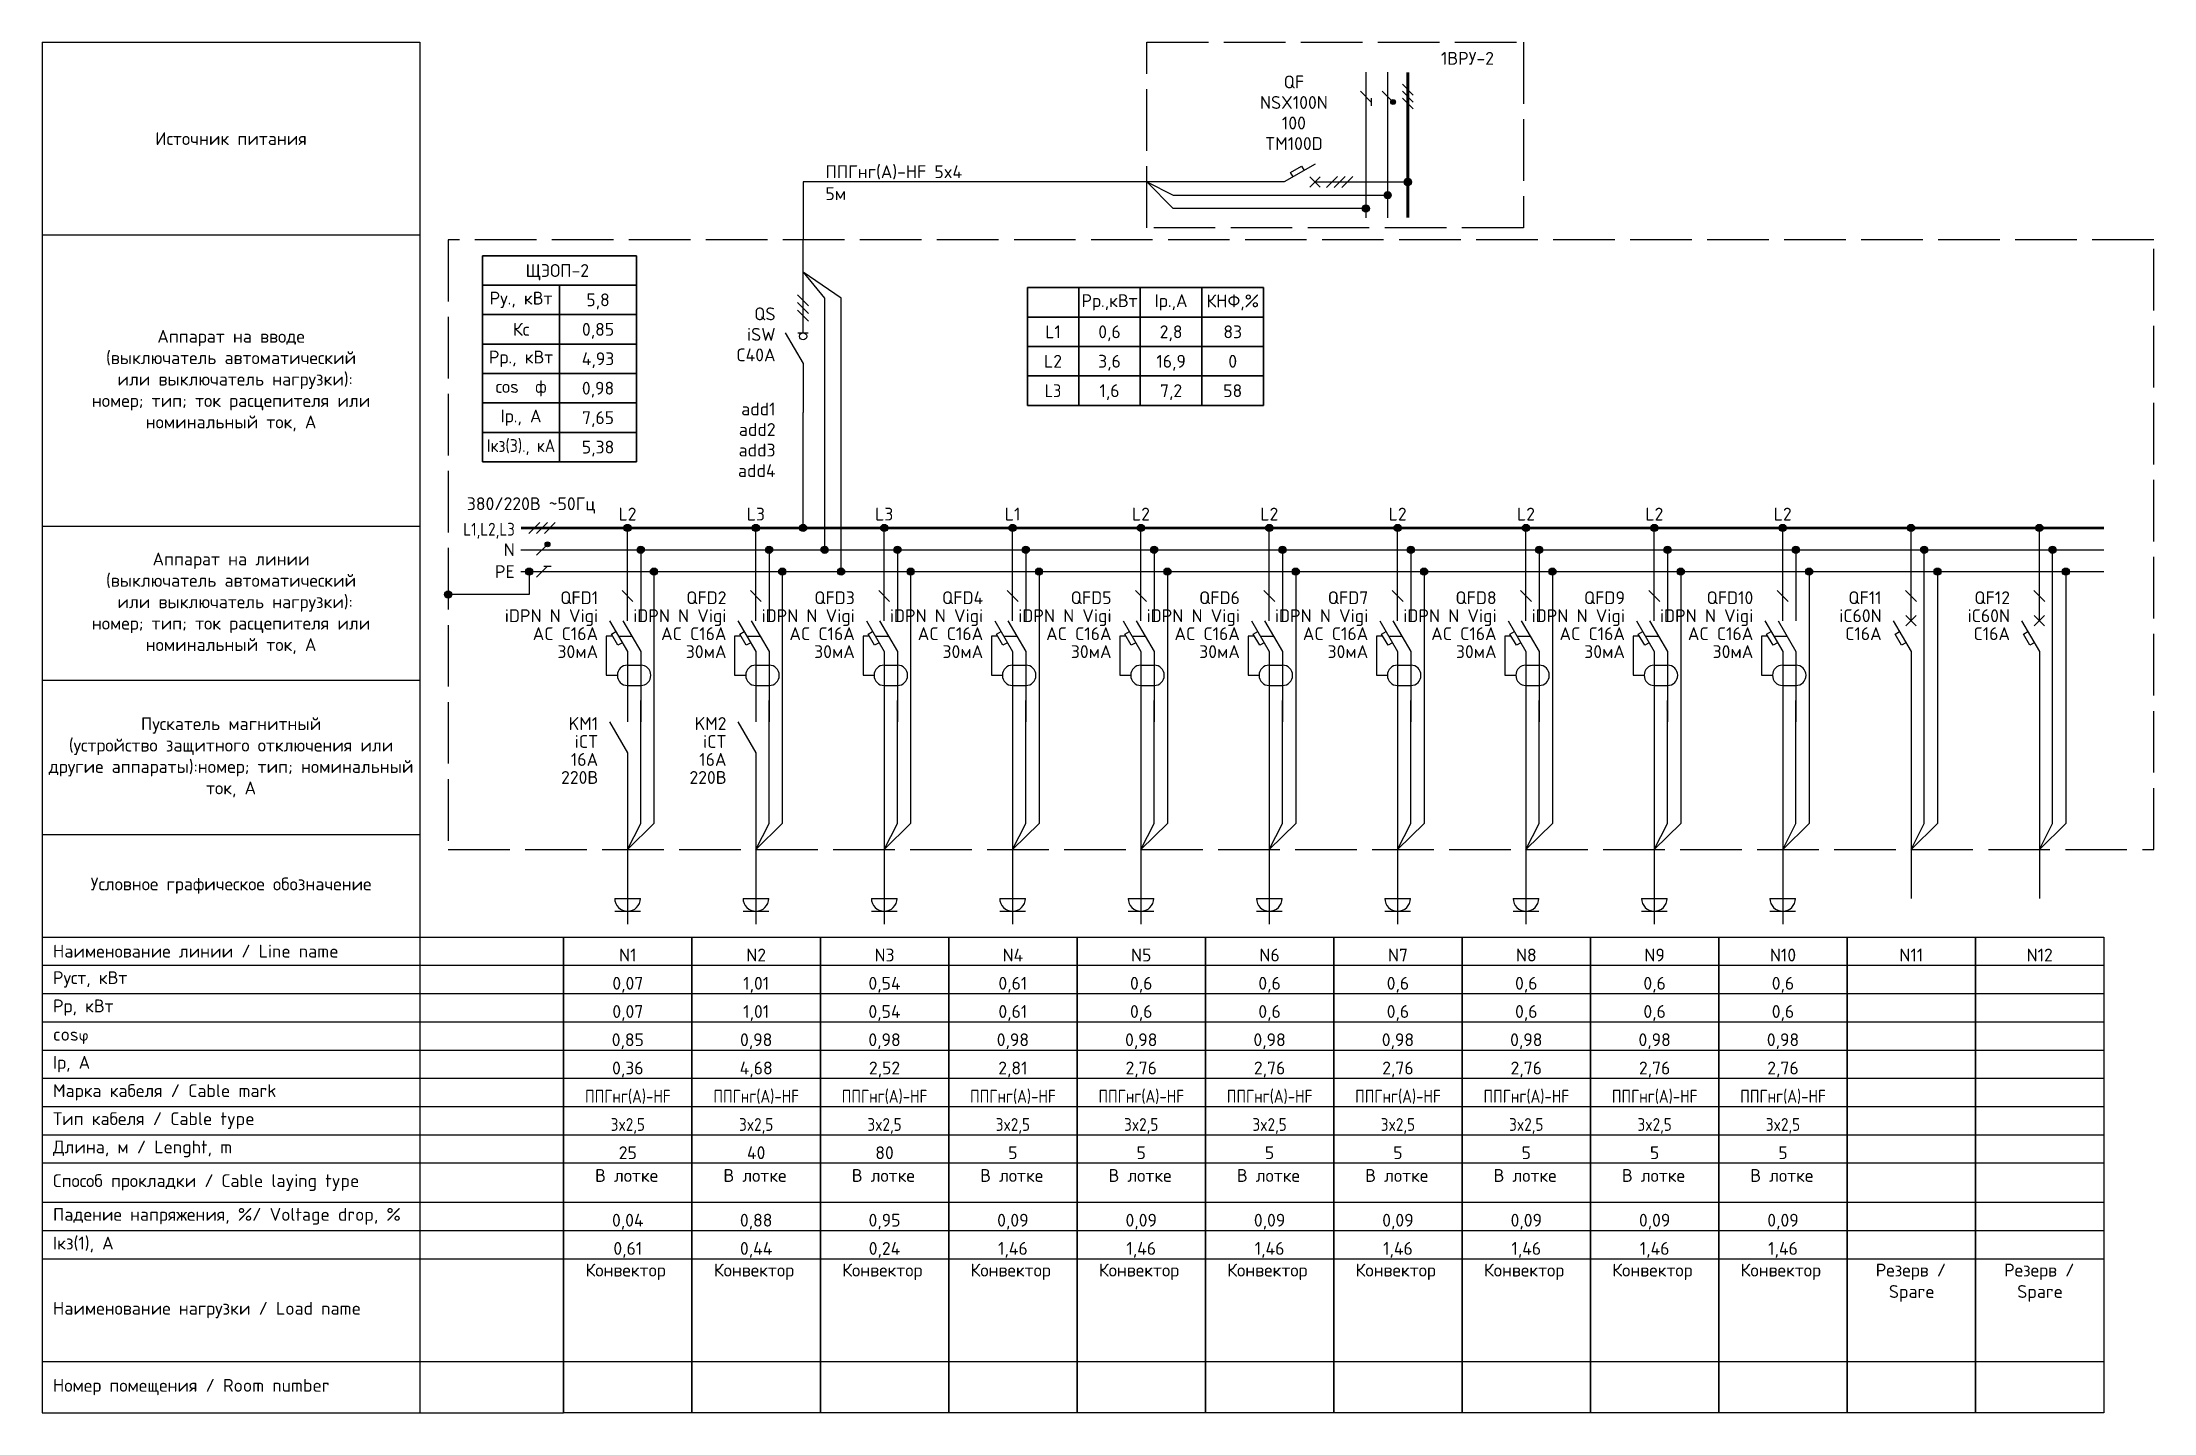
# Model space of a CAD drawing. Header units: millimetres. Extents: x -102 to 310, y -93 to 174.
import ezdxf
from ezdxf.enums import TextEntityAlignment as Align

# ---------------------------------------------------------------- set-up
doc = ezdxf.new("R2010")
doc.units = ezdxf.units.MM
doc.linetypes.add('ACAD_ISO02W100', pattern=[15, 12, -3])
for name, color, linetype in [('EM 0.35mm', 5, 'Continuous'), ('EM Text Ru', 8, 'Continuous'), ('EM_Сплошная толстая основная 0.5', 7, 'Continuous'), ('EM_Сплошная тонкая 0.3', 3, 'Continuous'), ('EM_Схема L', 7, 'Continuous'), ('EM_Штриховая 0.2', 1, 'Continuous')]:
    doc.layers.add(name, color=color, linetype=linetype)
doc.layers.add('st_Схема', color=7, linetype='Continuous', lineweight=30)
doc.styles.add('ISOCPEUR', font='isocpeur.ttf')
doc.styles.get("Standard").update_dxf_attribs({"font": 'arial.ttf'})

msp = doc.modelspace()

# ---------------------------------------------------------------- texts
at = {"layer": 'EM Text Ru', "style": 'ISOCPEUR', "width": 0.85}
msp.add_text('L1,L2,L3', height=2.5, dxfattribs=at).set_placement((-9.5, 80.67), align=Align.TOP_RIGHT)
at = {"layer": 'EM Text Ru', "insert": (-18.86, 85.64), "char_height": 2.5, "width": 27.0389, "attachment_point": 1, "style": 'ISOCPEUR'}
msp.add_mtext('380/220В ~50Гц ', dxfattribs=at)
at = {"layer": 'EM Text Ru', "char_height": 2.5, "attachment_point": 6, "style": 'ISOCPEUR'}
for s, width, insert in [('N', 2.5, (-9.51, 75.42)), ('РЕ', 3.0527, (-9.51, 71.17))]:
    msp.add_mtext_dynamic_manual_height_columns(s, width=width, gutter_width=1, heights=[0], dxfattribs=dict(at, insert=insert))

# ---------------------------------------------------------------- blocks, each defined once
blk = doc.blocks.new('*T3')
at = {"layer": 'EM Text Ru', "color": 1, "linetype": 'ByBlock', "lineweight": -2, "transparency": 16777216}
for p, q in [((0, 0), (101.56, 0)), ((0, 0), (0, -92.64)), ((73.56, 0), (73.56, -92.64)), ((101.56, 0), (101.56, -92.64)), ((0, -5.5), (101.56, -5.5)), ((0, -11), (101.56, -11)), ((0, -16.5), (101.56, -16.5)), ((0, -22), (101.56, -22)), ((0, -27.5), (101.56, -27.5)), ((0, -33), (101.56, -33)), ((0, -38.5), (101.56, -38.5)), ((0, -44), (101.56, -44)), ((0, -51.64), (101.56, -51.64)), ((0, -57.14), (101.56, -57.14)), ((0, -62.64), (101.56, -62.64)), ((0, -82.64), (101.56, -82.64)), ((0, -92.64), (101.56, -92.64))]:
    blk.add_line(p, q, dxfattribs=at)
at = {"layer": 'EM Text Ru', "transparency": 16777216, "char_height": 2.5, "width": 72.56, "attachment_point": 4, "style": 'ISOCPEUR'}
for s, insert in [(' Наименование линии / Line name', (0.5, -2.75)), (' Pуст, кВт', (0.5, -8.25)), (' Рр, кВт', (0.5, -13.75)), (' cos{\\H0.83333x;φ}', (0.5, -19.25)), (' Iр, А', (0.5, -24.75)), (' Марка кабеля / Cable mark', (0.5, -30.25)), (' Тип кабеля / Cable type', (0.5, -35.75)), (' Длина, м / Lenght, m', (0.5, -41.25)), (' Способ прокладки / Сable laying type', (0.5, -47.82)), (' Падение напряжения, %/ Voltage drop, %', (0.5, -54.39)), (' Iкз(1), А', (0.5, -59.89)), (' Наименование нагрузки / Load name', (0.5, -72.64)), (' Номер помещения / Room number', (0.5, -87.64))]:
    blk.add_mtext(s, dxfattribs=dict(at, insert=insert))
blk = doc.blocks.new('*T4')
at = {"layer": 'EM Text Ru', "color": 1, "linetype": 'ByBlock', "lineweight": -2, "transparency": 16777216}
for p, q in [((0, 0), (73.56, 0)), ((0, 0), (0, -174.26)), ((73.56, 0), (73.56, -174.26)), ((0, -37.53), (73.56, -37.53)), ((0, -94.26), (73.56, -94.26)), ((0, -124.26), (73.56, -124.26)), ((0, -154.26), (73.56, -154.26)), ((0, -174.26), (73.56, -174.26))]:
    blk.add_line(p, q, dxfattribs=at)
at = {"layer": 'EM Text Ru', "transparency": 16777216, "char_height": 2.5, "width": 72.56, "attachment_point": 5, "style": 'ISOCPEUR'}
for s, insert in [('Источник питания', (36.78, -18.76)), ('Аппарат на вводе\\P(выключатель автоматический\\P или выключатель нагрузки):\\Pномер; тип; ток расцепителя или \\Pноминальный ток, А', (36.78, -65.9)), ('Аппарат на линии \\P(выключатель автоматический\\P или выключатель нагрузки):\\Pномер; тип; ток расцепителя или \\Pноминальный ток, А', (36.78, -109.26)), ('Пускатель магнитный\\P(устройство защитного отключения или другие аппараты):номер; тип; номинальный ток, А', (36.78, -139.26)), ('Условное графическое обозначение', (36.78, -164.26))]:
    blk.add_mtext(s, dxfattribs=dict(at, insert=insert))
blk = doc.blocks.new('Точка присоединения')
h = blk.add_hatch(color=256)
h.dxf.hatch_style = 1
edge = h.paths.add_edge_path()
edge.add_arc((0, 0), 0.7, 0, 360)
blk.add_circle((0, 0), 0.7)
blk = doc.blocks.new('TOTAL')
at = {"layer": 'st_Схема', "color": 0}
for p, q in [((-15.8, 132.69), (14.2, 132.69)), ((-15.8, 132.69), (-15.8, 92.55)), ((14.2, 132.69), (14.2, 92.55)), ((-15.8, 126.95), (14.2, 126.95)), ((-0.8, 126.95), (-0.8, 92.55)), ((-15.8, 121.22), (14.2, 121.22)), ((-15.8, 115.49), (14.2, 115.49)), ((-15.8, 109.75), (14.2, 109.75)), ((-15.8, 104.02), (14.2, 104.02)), ((-15.8, 98.29), (14.2, 98.29)), ((-15.8, 92.55), (14.2, 92.55))]:
    blk.add_line(p, q, dxfattribs=at)
at = {"style": 'ISOCPEUR'}
blk.add_attdef('PANEL_NAME', text='', height=2.5, dxfattribs=at).set_placement((-1.23, 129.47), align=Align.MIDDLE)
for tag, p in [('PWR', (6.7, 124.09)), ('DEMAND_FACTOR', (6.7, 118.35)), ('PWR_DEMAND', (6.7, 112.62)), ('PWR_FACTOR', (6.7, 106.89)), ('CURRENT', (6.7, 101.15)), ('SHORT_CURRENT', (6.7, 95.42))]:
    blk.add_attdef(tag, text='', height=2.5, dxfattribs=at).set_placement(p, align=Align.MIDDLE_CENTER)
at = {"layer": 'st_Схема', "color": 0, "char_height": 2.5, "attachment_point": 5}
for s, insert, width in [('{\\fISOCPEUR|b0|i0|c0;Pу., кВт', (-8.3, 124.09), 12.6), ('{\\fISOCPEUR|b0|i0|c0;Кс', (-8.3, 118.35), 12.6), ('{\\fISOCPEUR|b0|i0|c0;Рр., кВт', (-8.3, 112.62), 12.6), ('{\\fISOCPEUR|b0|i0|c0;соs  ф', (-8.3, 106.89), 12.6), ('{\\fISOCPEUR|b0|i0|c0;Iр., А', (-8.3, 101.15), 12.6), ('{\\fISOCPEUR|b0|i0|c0|p34;\\W0.9;I\\fISOCPEUR|b0|i0|c204|p34;кз(3)\\fISOCPEUR|b0|i0|c0|p34;., \\fISOCPEUR|b0|i0|c204|p34;кА}', (-8.3, 95.42), 15.6173)]:
    blk.add_mtext(s, dxfattribs=dict(at, insert=insert, width=width))
blk = doc.blocks.new('KNF')
at = {"layer": 'st_Схема'}
for p, q in [((90.32, 126.47), (136.32, 126.47)), ((90.32, 126.47), (90.32, 103.53)), ((100.32, 126.47), (100.32, 103.53)), ((112.32, 126.47), (112.32, 103.53)), ((124.32, 126.47), (124.32, 103.53)), ((136.32, 126.47), (136.32, 103.53)), ((90.32, 120.73), (136.32, 120.73)), ((90.32, 115), (136.32, 115)), ((90.32, 109.27), (136.32, 109.27)), ((90.32, 103.53), (136.32, 103.53))]:
    blk.add_line(p, q, dxfattribs=at)
at = {"style": 'ISOCPEUR'}
for tag, p in [('L1_PP', (106.32, 117.87)), ('L1_I', (118.32, 117.87)), ('L1_KNF', (130.32, 117.87)), ('L2_PP', (106.32, 112.13)), ('L2_I', (118.32, 112.13)), ('L2_KNF', (130.32, 112.13)), ('L3_PP', (106.32, 106.4)), ('L3_I', (118.32, 106.4)), ('L3_KNF', (130.32, 106.4))]:
    blk.add_attdef(tag, text='', height=2.5, dxfattribs=at).set_placement(p, align=Align.MIDDLE_CENTER)
at = {"layer": 'st_Схема', "char_height": 2.5, "attachment_point": 5}
for s, insert, width in [('{\\fISOCPEUR|b0|i0|c204|p34;Рр\\fISOCPEUR|b0|i0|c0|p34;.,\\fISOCPEUR|b0|i0|c204|p34;кВт}', (106.32, 123.6), 12), ('{\\fISOCPEUR|b0|i0|c0|p34;I\\fISOCPEUR|b0|i0|c204|p34;р\\fISOCPEUR|b0|i0|c0|p34;.,\\fISOCPEUR|b0|i0|c204|p34;А}', (118.32, 123.6), 12), ('{\\fISOCPEUR|b0|i0|c204|p34;КНФ,%}', (130.32, 123.6), 12), ('{\\fISOCPEUR|b0|i0|c0|p34;L1}', (95.32, 117.87), 10), ('{\\fISOCPEUR|b0|i0|c0|p34;L2}', (95.32, 112.13), 10), ('{\\fISOCPEUR|b0|i0|c0|p34;\\W0.9;L3}', (95.32, 106.4), 10)]:
    blk.add_mtext(s, dxfattribs=dict(at, insert=insert, width=width))
blk = doc.blocks.new('*U7')
at = {"layer": 'EM_Сплошная тонкая 0.3'}
for points in [[(0, 4.58), (2.57, 9.69), (2.57, 51.47)], [(5.15, 47.22), (5.15, 9.69), (0, 4.58)]]:
    blk.add_lwpolyline(points, dxfattribs=at)
for p in [(2.57, 51.47), (5.15, 47.22)]:
    blk.add_blockref('Точка присоединения', p)
blk = doc.blocks.new('*U29')
h = blk.add_hatch(color=256)
edge = h.paths.add_edge_path()
edge.add_arc((164.42, 147.05), 0.728, 0, 360)
h = blk.add_hatch()
h.set_pattern_fill('ANGLE', color=256, scale=1.2, style=0)
h.set_pattern_definition([(0, (164.417, 147.048), (0, 8.382), [6.096, -2.286]), (90, (164.417, 147.048), (-8.382, 5e-16), [6.096, -2.286])])
edge = h.paths.add_edge_path()
edge.add_arc((164.42, 147.05), 0.366, 0, 180)
edge.add_arc((164.42, 147.05), 0.366, 180, 360)
h = blk.add_hatch(color=256)
h.dxf.hatch_style = 1
edge = h.paths.add_edge_path()
edge.add_arc((46.64, 79.67), 0.7, 0, 360)
h = blk.add_hatch(color=256)
h.dxf.hatch_style = 1
edge = h.paths.add_edge_path()
edge.add_arc((50.83, 75.42), 0.7, 0, 360)
h = blk.add_hatch(color=256)
h.dxf.hatch_style = 1
edge = h.paths.add_edge_path()
edge.add_arc((54.04, 71.17), 0.7, 0, 360)
at = {"layer": 'EM 0.35mm'}
h = blk.add_hatch(color=256, dxfattribs=at)
h.dxf.hatch_style = 1
edge = h.paths.add_edge_path()
edge.add_arc((161.56, 162.62), 0.467, 0, 360)
for p, q in [((146.35, 150.53), (140.34, 147.05)), ((141.57, 148.91), (143.74, 150.16)), ((142.07, 148.05), (141.57, 148.91)), ((143.74, 150.16), (144.24, 149.3)), ((145.34, 146.05), (147.34, 148.05)), ((145.34, 148.05), (147.34, 146.05)), ((146.34, 147.05), (164.42, 147.05)), ((46.64, 117.69), (46.64, 135.77)), ((43.16, 117.7), (46.64, 111.69)), ((45.64, 117.69), (47.64, 117.69)), ((46.64, 111.69), (46.64, 102.14)), ((46.64, 79.67), (46.64, 102.14))]:
    blk.add_line(p, q)
for points in [[(150.71, 148.11), (148.59, 145.99)], [(152.21, 148.11), (150.09, 145.99)], [(153.71, 148.11), (151.59, 145.99)], [(140.34, 147.05), (46.64, 147.05), (46.64, 135.77)], [(45.58, 125.06), (47.7, 122.94)], [(45.58, 123.56), (47.7, 121.44)], [(45.58, 122.06), (47.7, 119.94)]]:
    blk.add_lwpolyline(points)
for centre, radius in [((164.42, 147.05), 0.728), ((46.64, 116.99), 0.7), ((46.64, 79.67), 0.7), ((50.83, 75.42), 0.7), ((54.04, 71.17), 0.7)]:
    blk.add_circle(centre, radius)
for points in [[(157.31, 162.62), (155.19, 164.74)], [(161.56, 162.62), (159.44, 164.74)], [(165.48, 163.96), (163.36, 166.09)], [(165.48, 162.62), (163.36, 164.74)], [(157.31, 163.34), (157.31, 161.9)], [(165.48, 161.27), (163.36, 163.39)]]:
    blk.add_lwpolyline(points, dxfattribs=at)
blk.add_circle((161.56, 162.62), 0.467, dxfattribs=at)
at = {"layer": 'EM_Сплошная толстая основная 0.5', "const_width": 0.6}
blk.add_lwpolyline([(164.42, 168.43), (164.42, 140.07)], dxfattribs=at)
at = {"layer": 'EM_Сплошная тонкая 0.3'}
for p, q in [((54.04, 124.39), (46.64, 129.49)), ((46.64, 129.49), (50.83, 124.39)), ((50.83, 124.39), (50.83, 75.42)), ((54.04, 71.17), (54.04, 124.39))]:
    blk.add_line(p, q, dxfattribs=at)
for points in [[(156.25, 168.43), (156.25, 140.07)], [(160.5, 168.43), (160.5, 140.07)]]:
    blk.add_lwpolyline(points, dxfattribs=at)
at = {"layer": 'EM_Штриховая 0.2', "linetype": 'ACAD_ISO02W100'}
blk.add_lwpolyline([(113.61, 174.26), (186.93, 174.26), (186.93, 138.12), (113.61, 138.12)], close=True, dxfattribs=at)
at = {"rotation": 270}
blk.add_blockref('*U7', (109.03, 147.05), dxfattribs=at)
at = {"style": 'ISOCPEUR'}
blk.add_attdef('MDB_NAME', text='', height=2.5, dxfattribs=at).set_placement((176.04, 169.13), align=Align.BOTTOM_CENTER)
for tag, p in [('MDB-CB_1', (142.24, 166.53)), ('MDB-CB_2', (142.24, 162.53)), ('MDB-CB_3', (142.24, 158.53)), ('MDB-CB_4', (142.24, 154.53))]:
    blk.add_attdef(tag, text='', height=2.5, dxfattribs=at).set_placement(p, align=Align.MIDDLE_CENTER)
blk.add_attdef('CABLE', text='', height=2.5, dxfattribs=at).set_placement((50.99, 147.05), align=Align.BOTTOM_LEFT)
blk.add_attdef('CABLE_LENGHT', text='', height=2.5, dxfattribs=at).set_placement((50.99, 146.02), align=Align.TOP_LEFT)
for tag, p in [('DB-CB_1', (41.28, 121.37)), ('DB-CB_2', (41.28, 117.37)), ('DB-CB_3', (41.28, 113.37)), ('DB-CB_4', (41.28, 109.37)), ('ADD_1', (41.28, 102.84)), ('ADD_2', (41.28, 98.84)), ('ADD_3', (41.28, 94.84)), ('ADD_4', (41.28, 90.84))]:
    blk.add_attdef(tag, text='', height=2.5, dxfattribs=at).set_placement(p, align=Align.MIDDLE_RIGHT)
blk = doc.blocks.new('*U30')
h = blk.add_hatch(color=256)
h.dxf.hatch_style = 1
edge = h.paths.add_edge_path()
edge.add_arc((12.44, 79.67), 0.7, 0, 360)
h = blk.add_hatch(color=256)
h.dxf.hatch_style = 1
edge = h.paths.add_edge_path()
edge.add_arc((15.01, 75.42), 0.7, 0, 360)
h = blk.add_hatch(color=256)
h.dxf.hatch_style = 1
edge = h.paths.add_edge_path()
edge.add_arc((17.59, 71.17), 0.7, 0, 360)
for p, q in [((12.44, 61.59), (12.44, 79.67)), ((8.96, 61.6), (12.44, 55.59)), ((9.32, 58.99), (10.19, 59.49)), ((10.57, 56.82), (9.32, 58.99)), ((11.44, 57.32), (10.57, 56.82)), ((12.44, 55.59), (12.44, 41.91)), ((8.96, 41.91), (12.44, 35.9)), ((12.44, 35.9), (12.44, 26.35)), ((12.44, 26.35), (12.44, 7.53))]:
    blk.add_line(p, q)
at = {"ltscale": 100}
for points in [[(0, 75.42), (25, 75.42)], [(0, 71.17), (25, 71.17)]]:
    blk.add_lwpolyline(points, dxfattribs=at)
blk.add_lwpolyline([(11.38, 67.46), (13.5, 65.34)])
for centre in [(12.44, 79.67), (15.01, 75.42), (17.59, 71.17)]:
    blk.add_circle(centre, 0.7)
at = {"layer": 'EM_Сплошная тонкая 0.3'}
for p, q in [((15.01, 75.42), (15.01, 61.6)), ((11.53, 61.6), (15.01, 55.59)), ((15.01, 55.59), (15.01, 41.91))]:
    blk.add_line(p, q, dxfattribs=at)
for points in [[(17.59, 71.17), (17.59, 22.13), (12.44, 17.02)], [(12.44, 52.95), (15.01, 52.95)], [(12.44, 49), (15.01, 49)], [(12.44, 17.02), (15.01, 22.13), (15.01, 46.04)]]:
    blk.add_lwpolyline(points, dxfattribs=at)
at = {"layer": 'EM_Сплошная тонкая 0.3', "ltscale": 0.5}
for points in [[(9.55, 58.59), (8.31, 58.59), (8.31, 50.97), (10.46, 50.97)], [(10.7, 58.59), (13.27, 58.59)]]:
    blk.add_lwpolyline(points, dxfattribs=at)
at = {"layer": 'EM_Сплошная тонкая 0.3'}
for centre, start, end in [((12.44, 50.97), 90, 270), ((15.01, 50.97), 270, 90)]:
    blk.add_arc(centre, 1.98, start, end, dxfattribs=at)
at = {"layer": 'EM_Схема L', "ltscale": 100, "const_width": 0.5}
blk.add_lwpolyline([(0, 79.67), (25, 79.67)], dxfattribs=at)
at = {"style": 'ISOCPEUR'}
blk.add_attdef('PHASE', text='', height=2.5, dxfattribs=at).set_placement((12.44, 80.37), align=Align.BOTTOM_CENTER)
for tag, p in [('AT1_1', (6.72, 66.08)), ('AT1_2', (6.72, 62.58)), ('AT1_3', (6.72, 59.08)), ('AT1_4', (6.72, 55.58)), ('AT1_5', (6.72, 52.08)), ('AT2_1', (6.72, 41.58)), ('AT2_2', (6.72, 38.08)), ('AT2_3', (6.72, 34.58)), ('AT2_4', (6.72, 31.08))]:
    blk.add_attdef(tag, text='', height=2.5, dxfattribs=at).set_placement(p, align=Align.MIDDLE_RIGHT)
blk = doc.blocks.new('*U31')
for points in [[(9.94, 7.53), (14.94, 7.53)], [(9.94, 5.03), (14.94, 5.03)], [(12.44, 7.53), (12.44, 2.53)]]:
    blk.add_lwpolyline(points)
at = {"color": 1}
blk.add_lwpolyline([(0, 0), (25, 0), (25, -92.64), (0, -92.64)], close=True, dxfattribs=at)
for points in [[(0, -5.5), (25, -5.5)], [(0, -11), (25, -11)], [(0, -16.5), (25, -16.5)], [(0, -22), (25, -22)], [(0, -27.5), (25, -27.5)], [(0, -33), (25, -33)], [(0, -38.5), (25, -38.5)], [(0, -44), (25, -44)], [(0, -51.64), (25, -51.64)], [(0, -57.14), (25, -57.14)], [(0, -62.64), (25, -62.64)], [(0, -82.64), (25, -82.64)]]:
    blk.add_lwpolyline(points, dxfattribs=at)
blk.add_arc((12.44, 7.53), 2.5, 180, 0)
at = {"style": 'ISOCPEUR'}
for tag, p in [('LINE_1', (12.5, -5.5)), ('LINE_2', (12.5, -11)), ('LINE_3', (12.5, -16.5)), ('LINE_4', (12.5, -22)), ('LINE_5', (12.5, -27.5)), ('LINE_8', (12.5, -44)), ('LINE_10', (12.5, -57.14)), ('LINE_11', (12.5, -62.64))]:
    blk.add_attdef(tag, text='', height=2.5, dxfattribs=at).set_placement(p, align=Align.BOTTOM_CENTER)
at = {"style": 'ISOCPEUR', "width": 0.85}
for tag, p in [('LINE_6', (12.5, -33)), ('LINE_7', (12.5, -38.5))]:
    blk.add_attdef(tag, text='', height=2.5, dxfattribs=at).set_placement(p, align=Align.BOTTOM_CENTER)
at = {"style": 'ISOCPEUR'}
for tag, p in [('LINE_9_001', (7.75, -47.68)), ('LINE_12_001', (5.12, -66.11)), ('LINE_13_001', (5.62, -85.89))]:
    blk.add_attdef(tag, p, '', height=2.5, dxfattribs=at)
blk = doc.blocks.new('*U34')
h = blk.add_hatch(color=256)
h.dxf.hatch_style = 1
edge = h.paths.add_edge_path()
edge.add_arc((12.44, 79.67), 0.7, 0, 360)
h = blk.add_hatch(color=256)
h.dxf.hatch_style = 1
edge = h.paths.add_edge_path()
edge.add_arc((15.01, 75.42), 0.7, 0, 360)
h = blk.add_hatch(color=256)
h.dxf.hatch_style = 1
edge = h.paths.add_edge_path()
edge.add_arc((17.59, 71.17), 0.7, 0, 360)
for p, q in [((12.44, 61.59), (12.44, 79.67)), ((8.96, 61.6), (12.44, 55.59)), ((9.32, 58.99), (10.19, 59.49)), ((10.57, 56.82), (9.32, 58.99)), ((11.44, 57.32), (10.57, 56.82)), ((12.44, 55.59), (12.44, 7.53))]:
    blk.add_line(p, q)
at = {"ltscale": 100}
for points in [[(0, 75.42), (25, 75.42)], [(0, 71.17), (25, 71.17)]]:
    blk.add_lwpolyline(points, dxfattribs=at)
blk.add_lwpolyline([(11.38, 67.46), (13.5, 65.34)])
for centre in [(12.44, 79.67), (15.01, 75.42), (17.59, 71.17)]:
    blk.add_circle(centre, 0.7)
at = {"layer": 'EM_Сплошная тонкая 0.3'}
for p, q in [((15.01, 75.42), (15.01, 61.6)), ((11.53, 61.6), (15.01, 55.59)), ((15.01, 55.59), (15.01, 41.91))]:
    blk.add_line(p, q, dxfattribs=at)
for points in [[(17.59, 71.17), (17.59, 22.13), (12.44, 17.02)], [(12.44, 52.95), (15.01, 52.95)], [(12.44, 49), (15.01, 49)], [(12.44, 17.02), (15.01, 22.13), (15.01, 46.04)]]:
    blk.add_lwpolyline(points, dxfattribs=at)
at = {"layer": 'EM_Сплошная тонкая 0.3', "ltscale": 0.5}
for points in [[(9.55, 58.59), (8.31, 58.59), (8.31, 50.97), (10.46, 50.97)], [(10.7, 58.59), (13.27, 58.59)]]:
    blk.add_lwpolyline(points, dxfattribs=at)
at = {"layer": 'EM_Сплошная тонкая 0.3'}
for centre, start, end in [((12.44, 50.97), 90, 270), ((15.01, 50.97), 270, 90)]:
    blk.add_arc(centre, 1.98, start, end, dxfattribs=at)
at = {"layer": 'EM_Схема L', "ltscale": 100, "const_width": 0.5}
blk.add_lwpolyline([(0, 79.67), (25, 79.67)], dxfattribs=at)
at = {"style": 'ISOCPEUR'}
blk.add_attdef('PHASE', text='', height=2.5, dxfattribs=at).set_placement((12.44, 80.37), align=Align.BOTTOM_CENTER)
for tag, p in [('AT1_1', (6.72, 66.08)), ('AT1_2', (6.72, 62.58)), ('AT1_3', (6.72, 59.08)), ('AT1_4', (6.72, 55.58)), ('AT1_5', (6.72, 52.08)), ('AT2_1', (6.72, 41.58)), ('AT2_2', (6.72, 38.08)), ('AT2_3', (6.72, 34.58)), ('AT2_4', (6.72, 31.08))]:
    blk.add_attdef(tag, text='', height=2.5, dxfattribs=at).set_placement(p, align=Align.MIDDLE_RIGHT)
blk = doc.blocks.new('*U50')
h = blk.add_hatch(color=256)
h.dxf.hatch_style = 1
edge = h.paths.add_edge_path()
edge.add_arc((12.44, 79.67), 0.7, 0, 360)
h = blk.add_hatch(color=256)
h.dxf.hatch_style = 1
edge = h.paths.add_edge_path()
edge.add_arc((15.01, 75.42), 0.7, 0, 360)
h = blk.add_hatch(color=256)
h.dxf.hatch_style = 1
edge = h.paths.add_edge_path()
edge.add_arc((17.59, 71.17), 0.7, 0, 360)
for p, q in [((12.44, 61.59), (12.44, 79.67)), ((13.44, 60.59), (11.44, 62.59)), ((11.44, 60.59), (13.44, 62.59)), ((8.96, 61.6), (12.44, 55.59)), ((9.32, 58.99), (10.19, 59.49)), ((10.57, 56.82), (9.32, 58.99)), ((11.44, 57.32), (10.57, 56.82)), ((12.44, 55.59), (12.44, 7.53))]:
    blk.add_line(p, q)
at = {"ltscale": 100}
for points in [[(0, 75.42), (25, 75.42)], [(0, 71.17), (25, 71.17)]]:
    blk.add_lwpolyline(points, dxfattribs=at)
blk.add_lwpolyline([(11.38, 67.46), (13.5, 65.34)])
for centre in [(12.44, 79.67), (15.01, 75.42), (17.59, 71.17)]:
    blk.add_circle(centre, 0.7)
at = {"layer": 'EM_Сплошная тонкая 0.3'}
for points in [[(12.44, 17.02), (15.01, 22.13), (15.01, 75.42)], [(17.59, 71.17), (17.59, 22.13), (12.44, 17.02)]]:
    blk.add_lwpolyline(points, dxfattribs=at)
at = {"layer": 'EM_Схема L', "ltscale": 100, "const_width": 0.5}
blk.add_lwpolyline([(0, 79.67), (25, 79.67)], dxfattribs=at)
at = {"style": 'ISOCPEUR'}
blk.add_attdef('PHASE', text='', height=2.5, dxfattribs=at).set_placement((12.44, 80.37), align=Align.BOTTOM_CENTER)
for tag, p in [('AT1_1', (6.72, 66.08)), ('AT1_2', (6.72, 62.58)), ('AT1_3', (6.72, 59.08)), ('AT1_4', (6.72, 55.58)), ('AT1_5', (6.72, 52.08)), ('AT2_1', (6.72, 41.58)), ('AT2_2', (6.72, 38.08)), ('AT2_3', (6.72, 34.58)), ('AT2_4', (6.72, 31.08))]:
    blk.add_attdef(tag, text='', height=2.5, dxfattribs=at).set_placement(p, align=Align.MIDDLE_RIGHT)
blk = doc.blocks.new('*U51')
at = {"color": 1}
blk.add_lwpolyline([(0, 0), (25, 0), (25, -92.64), (0, -92.64)], close=True, dxfattribs=at)
for points in [[(0, -5.5), (25, -5.5)], [(0, -11), (25, -11)], [(0, -16.5), (25, -16.5)], [(0, -22), (25, -22)], [(0, -27.5), (25, -27.5)], [(0, -33), (25, -33)], [(0, -38.5), (25, -38.5)], [(0, -44), (25, -44)], [(0, -51.64), (25, -51.64)], [(0, -57.14), (25, -57.14)], [(0, -62.64), (25, -62.64)], [(0, -82.64), (25, -82.64)]]:
    blk.add_lwpolyline(points, dxfattribs=at)
at = {"style": 'ISOCPEUR'}
for tag, p in [('LINE_1', (12.5, -5.5)), ('LINE_2', (12.5, -11)), ('LINE_3', (12.5, -16.5)), ('LINE_4', (12.5, -22)), ('LINE_5', (12.5, -27.5)), ('LINE_8', (12.5, -44)), ('LINE_10', (12.5, -57.14)), ('LINE_11', (12.5, -62.64))]:
    blk.add_attdef(tag, text='', height=2.5, dxfattribs=at).set_placement(p, align=Align.BOTTOM_CENTER)
at = {"style": 'ISOCPEUR', "width": 0.85}
for tag, p in [('LINE_6', (12.5, -33)), ('LINE_7', (12.5, -38.5))]:
    blk.add_attdef(tag, text='', height=2.5, dxfattribs=at).set_placement(p, align=Align.BOTTOM_CENTER)
at = {"style": 'ISOCPEUR'}
for tag, p in [('LINE_9_001', (7.75, -47.68)), ('LINE_12_001', (5.12, -66.11)), ('LINE_13_001', (5.62, -85.89))]:
    blk.add_attdef(tag, p, '', height=2.5, dxfattribs=at)

# ---------------------------------------------------------------- hatches: boundary and pattern name
at = {"layer": 'EM 0.35mm'}
h = msp.add_hatch(color=256, dxfattribs=at)
h.dxf.hatch_style = 1
edge = h.paths.add_edge_path()
edge.add_arc((-3.14, 76.48), 0.467, 0, 360)

# ---------------------------------------------------------------- linework, layer by layer
at = {"ltscale": 100}
for points in [[(-8.33, 75.42), (0, 75.42)], [(-8.33, 71.17), (0, 71.17)]]:
    msp.add_lwpolyline(points, dxfattribs=at)
at = {"layer": 'EM 0.35mm'}
for points in [[(-4.64, 80.73), (-6.76, 78.6)], [(-3.14, 80.73), (-5.26, 78.6)], [(-1.64, 80.73), (-3.76, 78.6)], [(-3.14, 76.48), (-5.26, 74.35)], [(-3.14, 72.23), (-5.26, 70.11)], [(-3.86, 72.23), (-2.43, 72.23)]]:
    msp.add_lwpolyline(points, dxfattribs=at)
msp.add_circle((-3.14, 76.48), 0.467, dxfattribs=at)
at = {"layer": 'EM_Сплошная тонкая 0.3'}
msp.add_lwpolyline([(-6.71, 71.17), (-6.71, 66.7), (-22.5, 66.7)], dxfattribs=at)
at = {"layer": 'EM_Схема L', "ltscale": 100, "const_width": 0.5}
msp.add_lwpolyline([(-8.33, 79.67), (0, 79.67)], dxfattribs=at)
at = {"layer": 'EM_Штриховая 0.2', "linetype": 'ACAD_ISO02W100'}
msp.add_lwpolyline([(-22.5, 17.02), (309.72, 17.02), (309.72, 135.77), (-22.5, 135.77)], close=True, dxfattribs=at)

# ---------------------------------------------------------------- block references
for name, p in [('*T4', (-101.56, 174.26)), ('Точка присоединения', (-6.71, 71.17)), ('Точка присоединения', (-22.5, 66.7)), ('*T3', (-101.56, 0))]:
    msp.add_blockref(name, p)
for name, p, values in [('*U29', (0, 0), {'DB-CB_1': 'QS', 'DB-CB_2': 'iSW', 'DB-CB_3': 'C40A', 'MDB-CB_1': 'QF', 'MDB-CB_2': 'NSX100N', 'MDB-CB_3': '100', 'MDB-CB_4': 'TM100D', 'CABLE': 'ППГнг(А)-HF 5x4', 'CABLE_LENGHT': '5м', 'ADD_1': 'add1', 'ADD_2': 'add2', 'ADD_3': 'add3', 'ADD_4': 'add4', 'MDB_NAME': '1ВРУ-2'}), ('TOTAL', (0, 0), {'PANEL_NAME': 'ЩЭОП-2', 'PWR': '5,8', 'DEMAND_FACTOR': '0,85', 'PWR_DEMAND': '4,93', 'PWR_FACTOR': '0,98', 'CURRENT': '7,65', 'SHORT_CURRENT': '5,38'}), ('KNF', (0, 0), {'L1_PP': '0,6', 'L2_PP': '3,6', 'L3_PP': '1,6', 'L1_I': '2,8', 'L2_I': '16,9', 'L3_I': '7,2', 'L1_KNF': '83', 'L2_KNF': '0', 'L3_KNF': '58'}), ('*U30', (0, 0), {'PHASE': 'L2', 'AT1_1': 'QFD1', 'AT1_2': 'iDPN N Vigi', 'AT1_3': 'AC C16A', 'AT1_4': '30мА', 'AT2_1': 'KM1', 'AT2_2': 'iCT', 'AT2_3': '16А', 'AT2_4': '220В'}), ('*U30', (25, 0), {'PHASE': 'L3', 'AT1_1': 'QFD2', 'AT1_2': 'iDPN N Vigi', 'AT1_3': 'AC C16A', 'AT1_4': '30мА', 'AT2_1': 'KM2', 'AT2_2': 'iCT', 'AT2_3': '16А', 'AT2_4': '220В'}), ('*U34', (50, 0), {'PHASE': 'L3', 'AT1_1': 'QFD3', 'AT1_2': 'iDPN N Vigi', 'AT1_3': 'AC C16A', 'AT1_4': '30мА'}), ('*U34', (75, 0), {'PHASE': 'L1', 'AT1_1': 'QFD4', 'AT1_2': 'iDPN N Vigi', 'AT1_3': 'AC C16A', 'AT1_4': '30мА'}), ('*U34', (100, 0), {'PHASE': 'L2', 'AT1_1': 'QFD5', 'AT1_2': 'iDPN N Vigi', 'AT1_3': 'AC C16A', 'AT1_4': '30мА'}), ('*U34', (125, 0), {'PHASE': 'L2', 'AT1_1': 'QFD6', 'AT1_2': 'iDPN N Vigi', 'AT1_3': 'AC C16A', 'AT1_4': '30мА'}), ('*U34', (150, 0), {'PHASE': 'L2', 'AT1_1': 'QFD7', 'AT1_2': 'iDPN N Vigi', 'AT1_3': 'AC C16A', 'AT1_4': '30мА'}), ('*U34', (175, 0), {'PHASE': 'L2', 'AT1_1': 'QFD8', 'AT1_2': 'iDPN N Vigi', 'AT1_3': 'AC C16A', 'AT1_4': '30мА'}), ('*U34', (200, 0), {'PHASE': 'L2', 'AT1_1': 'QFD9', 'AT1_2': 'iDPN N Vigi', 'AT1_3': 'AC C16A', 'AT1_4': '30мА'}), ('*U34', (225, 0), {'PHASE': 'L2', 'AT1_1': 'QFD10', 'AT1_2': 'iDPN N Vigi', 'AT1_3': 'AC C16A', 'AT1_4': '30мА'})]:
    msp.add_blockref(name, p).add_auto_attribs(values)
ref = msp.add_blockref('*U50', (250, 0))
ref.add_attrib('AT1_1', 'QF11', dxfattribs={"height": 2.5, "style": 'ISOCPEUR'}).set_placement((256.72, 66.08), align=Align.MIDDLE_RIGHT)
ref.add_attrib('AT1_2', 'iC60N', dxfattribs={"height": 2.5, "style": 'ISOCPEUR'}).set_placement((256.72, 62.58), align=Align.MIDDLE_RIGHT)
ref.add_attrib('AT1_3', 'C16A', dxfattribs={"height": 2.5, "style": 'ISOCPEUR'}).set_placement((256.72, 59.08), align=Align.MIDDLE_RIGHT)
ref = msp.add_blockref('*U50', (275, 0))
ref.add_attrib('AT1_1', 'QF12', dxfattribs={"height": 2.5, "style": 'ISOCPEUR'}).set_placement((281.72, 66.08), align=Align.MIDDLE_RIGHT)
ref.add_attrib('AT1_2', 'iC60N', dxfattribs={"height": 2.5, "style": 'ISOCPEUR'}).set_placement((281.72, 62.58), align=Align.MIDDLE_RIGHT)
ref.add_attrib('AT1_3', 'C16A', dxfattribs={"height": 2.5, "style": 'ISOCPEUR'}).set_placement((281.72, 59.08), align=Align.MIDDLE_RIGHT)
ref = msp.add_blockref('*U31', (0, 0))
ref.add_attrib('LINE_1', 'N1', dxfattribs={"height": 2.5, "style": 'ISOCPEUR'}).set_placement((12.5, -5.5), align=Align.BOTTOM_CENTER)
ref.add_attrib('LINE_2', '0,07', dxfattribs={"height": 2.5, "style": 'ISOCPEUR'}).set_placement((12.5, -11), align=Align.BOTTOM_CENTER)
ref.add_attrib('LINE_3', '0,07', dxfattribs={"height": 2.5, "style": 'ISOCPEUR'}).set_placement((12.5, -16.5), align=Align.BOTTOM_CENTER)
ref.add_attrib('LINE_4', '0,85', dxfattribs={"height": 2.5, "style": 'ISOCPEUR'}).set_placement((12.5, -22), align=Align.BOTTOM_CENTER)
ref.add_attrib('LINE_5', '0,36', dxfattribs={"height": 2.5, "style": 'ISOCPEUR'}).set_placement((12.5, -27.5), align=Align.BOTTOM_CENTER)
ref.add_attrib('LINE_6', 'ППГнг(А)-HF', dxfattribs={"height": 2.5, "style": 'ISOCPEUR', "width": 0.85}).set_placement((12.5, -33), align=Align.BOTTOM_CENTER)
ref.add_attrib('LINE_7', '3x2,5', dxfattribs={"height": 2.5, "style": 'ISOCPEUR', "width": 0.85}).set_placement((12.5, -38.5), align=Align.BOTTOM_CENTER)
ref.add_attrib('LINE_8', '25', dxfattribs={"height": 2.5, "style": 'ISOCPEUR'}).set_placement((12.5, -44), align=Align.BOTTOM_CENTER)
ref.add_attrib('LINE_9_001', 'В лотке', (6.12, -47.68), dxfattribs={"height": 2.5, "style": 'ISOCPEUR'})
ref.add_attrib('LINE_10', '0,04', dxfattribs={"height": 2.5, "style": 'ISOCPEUR'}).set_placement((12.5, -57.14), align=Align.BOTTOM_CENTER)
ref.add_attrib('LINE_11', '0,61', dxfattribs={"height": 2.5, "style": 'ISOCPEUR'}).set_placement((12.5, -62.64), align=Align.BOTTOM_CENTER)
ref.add_attrib('LINE_12_001', 'Конвектор', (4.25, -66.11), dxfattribs={"height": 2.5, "style": 'ISOCPEUR'})
ref = msp.add_blockref('*U31', (25, 0))
ref.add_attrib('LINE_1', 'N2', dxfattribs={"height": 2.5, "style": 'ISOCPEUR'}).set_placement((37.5, -5.5), align=Align.BOTTOM_CENTER)
ref.add_attrib('LINE_2', '1,01', dxfattribs={"height": 2.5, "style": 'ISOCPEUR'}).set_placement((37.5, -11), align=Align.BOTTOM_CENTER)
ref.add_attrib('LINE_3', '1,01', dxfattribs={"height": 2.5, "style": 'ISOCPEUR'}).set_placement((37.5, -16.5), align=Align.BOTTOM_CENTER)
ref.add_attrib('LINE_4', '0,98', dxfattribs={"height": 2.5, "style": 'ISOCPEUR'}).set_placement((37.5, -22), align=Align.BOTTOM_CENTER)
ref.add_attrib('LINE_5', '4,68', dxfattribs={"height": 2.5, "style": 'ISOCPEUR'}).set_placement((37.5, -27.5), align=Align.BOTTOM_CENTER)
ref.add_attrib('LINE_6', 'ППГнг(А)-HF', dxfattribs={"height": 2.5, "style": 'ISOCPEUR', "width": 0.85}).set_placement((37.5, -33), align=Align.BOTTOM_CENTER)
ref.add_attrib('LINE_7', '3x2,5', dxfattribs={"height": 2.5, "style": 'ISOCPEUR', "width": 0.85}).set_placement((37.5, -38.5), align=Align.BOTTOM_CENTER)
ref.add_attrib('LINE_8', '40', dxfattribs={"height": 2.5, "style": 'ISOCPEUR'}).set_placement((37.5, -44), align=Align.BOTTOM_CENTER)
ref.add_attrib('LINE_9_001', 'В лотке', (31.12, -47.68), dxfattribs={"height": 2.5, "style": 'ISOCPEUR'})
ref.add_attrib('LINE_10', '0,88', dxfattribs={"height": 2.5, "style": 'ISOCPEUR'}).set_placement((37.5, -57.14), align=Align.BOTTOM_CENTER)
ref.add_attrib('LINE_11', '0,44', dxfattribs={"height": 2.5, "style": 'ISOCPEUR'}).set_placement((37.5, -62.64), align=Align.BOTTOM_CENTER)
ref.add_attrib('LINE_12_001', 'Конвектор', (29.25, -66.11), dxfattribs={"height": 2.5, "style": 'ISOCPEUR'})
ref = msp.add_blockref('*U31', (50, 0))
ref.add_attrib('LINE_1', 'N3', dxfattribs={"height": 2.5, "style": 'ISOCPEUR'}).set_placement((62.5, -5.5), align=Align.BOTTOM_CENTER)
ref.add_attrib('LINE_2', '0,54', dxfattribs={"height": 2.5, "style": 'ISOCPEUR'}).set_placement((62.5, -11), align=Align.BOTTOM_CENTER)
ref.add_attrib('LINE_3', '0,54', dxfattribs={"height": 2.5, "style": 'ISOCPEUR'}).set_placement((62.5, -16.5), align=Align.BOTTOM_CENTER)
ref.add_attrib('LINE_4', '0,98', dxfattribs={"height": 2.5, "style": 'ISOCPEUR'}).set_placement((62.5, -22), align=Align.BOTTOM_CENTER)
ref.add_attrib('LINE_5', '2,52', dxfattribs={"height": 2.5, "style": 'ISOCPEUR'}).set_placement((62.5, -27.5), align=Align.BOTTOM_CENTER)
ref.add_attrib('LINE_6', 'ППГнг(А)-HF', dxfattribs={"height": 2.5, "style": 'ISOCPEUR', "width": 0.85}).set_placement((62.5, -33), align=Align.BOTTOM_CENTER)
ref.add_attrib('LINE_7', '3x2,5', dxfattribs={"height": 2.5, "style": 'ISOCPEUR', "width": 0.85}).set_placement((62.5, -38.5), align=Align.BOTTOM_CENTER)
ref.add_attrib('LINE_8', '80', dxfattribs={"height": 2.5, "style": 'ISOCPEUR'}).set_placement((62.5, -44), align=Align.BOTTOM_CENTER)
ref.add_attrib('LINE_9_001', 'В лотке', (56.12, -47.68), dxfattribs={"height": 2.5, "style": 'ISOCPEUR'})
ref.add_attrib('LINE_10', '0,95', dxfattribs={"height": 2.5, "style": 'ISOCPEUR'}).set_placement((62.5, -57.14), align=Align.BOTTOM_CENTER)
ref.add_attrib('LINE_11', '0,24', dxfattribs={"height": 2.5, "style": 'ISOCPEUR'}).set_placement((62.5, -62.64), align=Align.BOTTOM_CENTER)
ref.add_attrib('LINE_12_001', 'Конвектор', (54.25, -66.11), dxfattribs={"height": 2.5, "style": 'ISOCPEUR'})
ref = msp.add_blockref('*U31', (75, 0))
ref.add_attrib('LINE_1', 'N4', dxfattribs={"height": 2.5, "style": 'ISOCPEUR'}).set_placement((87.5, -5.5), align=Align.BOTTOM_CENTER)
ref.add_attrib('LINE_2', '0,61', dxfattribs={"height": 2.5, "style": 'ISOCPEUR'}).set_placement((87.5, -11), align=Align.BOTTOM_CENTER)
ref.add_attrib('LINE_3', '0,61', dxfattribs={"height": 2.5, "style": 'ISOCPEUR'}).set_placement((87.5, -16.5), align=Align.BOTTOM_CENTER)
ref.add_attrib('LINE_4', '0,98', dxfattribs={"height": 2.5, "style": 'ISOCPEUR'}).set_placement((87.5, -22), align=Align.BOTTOM_CENTER)
ref.add_attrib('LINE_5', '2,81', dxfattribs={"height": 2.5, "style": 'ISOCPEUR'}).set_placement((87.5, -27.5), align=Align.BOTTOM_CENTER)
ref.add_attrib('LINE_6', 'ППГнг(А)-HF', dxfattribs={"height": 2.5, "style": 'ISOCPEUR', "width": 0.85}).set_placement((87.5, -33), align=Align.BOTTOM_CENTER)
ref.add_attrib('LINE_7', '3x2,5', dxfattribs={"height": 2.5, "style": 'ISOCPEUR', "width": 0.85}).set_placement((87.5, -38.5), align=Align.BOTTOM_CENTER)
ref.add_attrib('LINE_8', '5', dxfattribs={"height": 2.5, "style": 'ISOCPEUR'}).set_placement((87.5, -44), align=Align.BOTTOM_CENTER)
ref.add_attrib('LINE_9_001', 'В лотке', (81.12, -47.68), dxfattribs={"height": 2.5, "style": 'ISOCPEUR'})
ref.add_attrib('LINE_10', '0,09', dxfattribs={"height": 2.5, "style": 'ISOCPEUR'}).set_placement((87.5, -57.14), align=Align.BOTTOM_CENTER)
ref.add_attrib('LINE_11', '1,46', dxfattribs={"height": 2.5, "style": 'ISOCPEUR'}).set_placement((87.5, -62.64), align=Align.BOTTOM_CENTER)
ref.add_attrib('LINE_12_001', 'Конвектор', (79.25, -66.11), dxfattribs={"height": 2.5, "style": 'ISOCPEUR'})
ref = msp.add_blockref('*U31', (100, 0))
ref.add_attrib('LINE_1', 'N5', dxfattribs={"height": 2.5, "style": 'ISOCPEUR'}).set_placement((112.5, -5.5), align=Align.BOTTOM_CENTER)
ref.add_attrib('LINE_2', '0,6', dxfattribs={"height": 2.5, "style": 'ISOCPEUR'}).set_placement((112.5, -11), align=Align.BOTTOM_CENTER)
ref.add_attrib('LINE_3', '0,6', dxfattribs={"height": 2.5, "style": 'ISOCPEUR'}).set_placement((112.5, -16.5), align=Align.BOTTOM_CENTER)
ref.add_attrib('LINE_4', '0,98', dxfattribs={"height": 2.5, "style": 'ISOCPEUR'}).set_placement((112.5, -22), align=Align.BOTTOM_CENTER)
ref.add_attrib('LINE_5', '2,76', dxfattribs={"height": 2.5, "style": 'ISOCPEUR'}).set_placement((112.5, -27.5), align=Align.BOTTOM_CENTER)
ref.add_attrib('LINE_6', 'ППГнг(А)-HF', dxfattribs={"height": 2.5, "style": 'ISOCPEUR', "width": 0.85}).set_placement((112.5, -33), align=Align.BOTTOM_CENTER)
ref.add_attrib('LINE_7', '3x2,5', dxfattribs={"height": 2.5, "style": 'ISOCPEUR', "width": 0.85}).set_placement((112.5, -38.5), align=Align.BOTTOM_CENTER)
ref.add_attrib('LINE_8', '5', dxfattribs={"height": 2.5, "style": 'ISOCPEUR'}).set_placement((112.5, -44), align=Align.BOTTOM_CENTER)
ref.add_attrib('LINE_9_001', 'В лотке', (106.12, -47.68), dxfattribs={"height": 2.5, "style": 'ISOCPEUR'})
ref.add_attrib('LINE_10', '0,09', dxfattribs={"height": 2.5, "style": 'ISOCPEUR'}).set_placement((112.5, -57.14), align=Align.BOTTOM_CENTER)
ref.add_attrib('LINE_11', '1,46', dxfattribs={"height": 2.5, "style": 'ISOCPEUR'}).set_placement((112.5, -62.64), align=Align.BOTTOM_CENTER)
ref.add_attrib('LINE_12_001', 'Конвектор', (104.25, -66.11), dxfattribs={"height": 2.5, "style": 'ISOCPEUR'})
ref = msp.add_blockref('*U31', (125, 0))
ref.add_attrib('LINE_1', 'N6', dxfattribs={"height": 2.5, "style": 'ISOCPEUR'}).set_placement((137.5, -5.5), align=Align.BOTTOM_CENTER)
ref.add_attrib('LINE_2', '0,6', dxfattribs={"height": 2.5, "style": 'ISOCPEUR'}).set_placement((137.5, -11), align=Align.BOTTOM_CENTER)
ref.add_attrib('LINE_3', '0,6', dxfattribs={"height": 2.5, "style": 'ISOCPEUR'}).set_placement((137.5, -16.5), align=Align.BOTTOM_CENTER)
ref.add_attrib('LINE_4', '0,98', dxfattribs={"height": 2.5, "style": 'ISOCPEUR'}).set_placement((137.5, -22), align=Align.BOTTOM_CENTER)
ref.add_attrib('LINE_5', '2,76', dxfattribs={"height": 2.5, "style": 'ISOCPEUR'}).set_placement((137.5, -27.5), align=Align.BOTTOM_CENTER)
ref.add_attrib('LINE_6', 'ППГнг(А)-HF', dxfattribs={"height": 2.5, "style": 'ISOCPEUR', "width": 0.85}).set_placement((137.5, -33), align=Align.BOTTOM_CENTER)
ref.add_attrib('LINE_7', '3x2,5', dxfattribs={"height": 2.5, "style": 'ISOCPEUR', "width": 0.85}).set_placement((137.5, -38.5), align=Align.BOTTOM_CENTER)
ref.add_attrib('LINE_8', '5', dxfattribs={"height": 2.5, "style": 'ISOCPEUR'}).set_placement((137.5, -44), align=Align.BOTTOM_CENTER)
ref.add_attrib('LINE_9_001', 'В лотке', (131.12, -47.68), dxfattribs={"height": 2.5, "style": 'ISOCPEUR'})
ref.add_attrib('LINE_10', '0,09', dxfattribs={"height": 2.5, "style": 'ISOCPEUR'}).set_placement((137.5, -57.14), align=Align.BOTTOM_CENTER)
ref.add_attrib('LINE_11', '1,46', dxfattribs={"height": 2.5, "style": 'ISOCPEUR'}).set_placement((137.5, -62.64), align=Align.BOTTOM_CENTER)
ref.add_attrib('LINE_12_001', 'Конвектор', (129.25, -66.11), dxfattribs={"height": 2.5, "style": 'ISOCPEUR'})
ref = msp.add_blockref('*U31', (150, 0))
ref.add_attrib('LINE_1', 'N7', dxfattribs={"height": 2.5, "style": 'ISOCPEUR'}).set_placement((162.5, -5.5), align=Align.BOTTOM_CENTER)
ref.add_attrib('LINE_2', '0,6', dxfattribs={"height": 2.5, "style": 'ISOCPEUR'}).set_placement((162.5, -11), align=Align.BOTTOM_CENTER)
ref.add_attrib('LINE_3', '0,6', dxfattribs={"height": 2.5, "style": 'ISOCPEUR'}).set_placement((162.5, -16.5), align=Align.BOTTOM_CENTER)
ref.add_attrib('LINE_4', '0,98', dxfattribs={"height": 2.5, "style": 'ISOCPEUR'}).set_placement((162.5, -22), align=Align.BOTTOM_CENTER)
ref.add_attrib('LINE_5', '2,76', dxfattribs={"height": 2.5, "style": 'ISOCPEUR'}).set_placement((162.5, -27.5), align=Align.BOTTOM_CENTER)
ref.add_attrib('LINE_6', 'ППГнг(А)-HF', dxfattribs={"height": 2.5, "style": 'ISOCPEUR', "width": 0.85}).set_placement((162.5, -33), align=Align.BOTTOM_CENTER)
ref.add_attrib('LINE_7', '3x2,5', dxfattribs={"height": 2.5, "style": 'ISOCPEUR', "width": 0.85}).set_placement((162.5, -38.5), align=Align.BOTTOM_CENTER)
ref.add_attrib('LINE_8', '5', dxfattribs={"height": 2.5, "style": 'ISOCPEUR'}).set_placement((162.5, -44), align=Align.BOTTOM_CENTER)
ref.add_attrib('LINE_9_001', 'В лотке', (156.12, -47.68), dxfattribs={"height": 2.5, "style": 'ISOCPEUR'})
ref.add_attrib('LINE_10', '0,09', dxfattribs={"height": 2.5, "style": 'ISOCPEUR'}).set_placement((162.5, -57.14), align=Align.BOTTOM_CENTER)
ref.add_attrib('LINE_11', '1,46', dxfattribs={"height": 2.5, "style": 'ISOCPEUR'}).set_placement((162.5, -62.64), align=Align.BOTTOM_CENTER)
ref.add_attrib('LINE_12_001', 'Конвектор', (154.25, -66.11), dxfattribs={"height": 2.5, "style": 'ISOCPEUR'})
ref = msp.add_blockref('*U31', (175, 0))
ref.add_attrib('LINE_1', 'N8', dxfattribs={"height": 2.5, "style": 'ISOCPEUR'}).set_placement((187.5, -5.5), align=Align.BOTTOM_CENTER)
ref.add_attrib('LINE_2', '0,6', dxfattribs={"height": 2.5, "style": 'ISOCPEUR'}).set_placement((187.5, -11), align=Align.BOTTOM_CENTER)
ref.add_attrib('LINE_3', '0,6', dxfattribs={"height": 2.5, "style": 'ISOCPEUR'}).set_placement((187.5, -16.5), align=Align.BOTTOM_CENTER)
ref.add_attrib('LINE_4', '0,98', dxfattribs={"height": 2.5, "style": 'ISOCPEUR'}).set_placement((187.5, -22), align=Align.BOTTOM_CENTER)
ref.add_attrib('LINE_5', '2,76', dxfattribs={"height": 2.5, "style": 'ISOCPEUR'}).set_placement((187.5, -27.5), align=Align.BOTTOM_CENTER)
ref.add_attrib('LINE_6', 'ППГнг(А)-HF', dxfattribs={"height": 2.5, "style": 'ISOCPEUR', "width": 0.85}).set_placement((187.5, -33), align=Align.BOTTOM_CENTER)
ref.add_attrib('LINE_7', '3x2,5', dxfattribs={"height": 2.5, "style": 'ISOCPEUR', "width": 0.85}).set_placement((187.5, -38.5), align=Align.BOTTOM_CENTER)
ref.add_attrib('LINE_8', '5', dxfattribs={"height": 2.5, "style": 'ISOCPEUR'}).set_placement((187.5, -44), align=Align.BOTTOM_CENTER)
ref.add_attrib('LINE_9_001', 'В лотке', (181.12, -47.68), dxfattribs={"height": 2.5, "style": 'ISOCPEUR'})
ref.add_attrib('LINE_10', '0,09', dxfattribs={"height": 2.5, "style": 'ISOCPEUR'}).set_placement((187.5, -57.14), align=Align.BOTTOM_CENTER)
ref.add_attrib('LINE_11', '1,46', dxfattribs={"height": 2.5, "style": 'ISOCPEUR'}).set_placement((187.5, -62.64), align=Align.BOTTOM_CENTER)
ref.add_attrib('LINE_12_001', 'Конвектор', (179.25, -66.11), dxfattribs={"height": 2.5, "style": 'ISOCPEUR'})
ref = msp.add_blockref('*U31', (200, 0))
ref.add_attrib('LINE_1', 'N9', dxfattribs={"height": 2.5, "style": 'ISOCPEUR'}).set_placement((212.5, -5.5), align=Align.BOTTOM_CENTER)
ref.add_attrib('LINE_2', '0,6', dxfattribs={"height": 2.5, "style": 'ISOCPEUR'}).set_placement((212.5, -11), align=Align.BOTTOM_CENTER)
ref.add_attrib('LINE_3', '0,6', dxfattribs={"height": 2.5, "style": 'ISOCPEUR'}).set_placement((212.5, -16.5), align=Align.BOTTOM_CENTER)
ref.add_attrib('LINE_4', '0,98', dxfattribs={"height": 2.5, "style": 'ISOCPEUR'}).set_placement((212.5, -22), align=Align.BOTTOM_CENTER)
ref.add_attrib('LINE_5', '2,76', dxfattribs={"height": 2.5, "style": 'ISOCPEUR'}).set_placement((212.5, -27.5), align=Align.BOTTOM_CENTER)
ref.add_attrib('LINE_6', 'ППГнг(А)-HF', dxfattribs={"height": 2.5, "style": 'ISOCPEUR', "width": 0.85}).set_placement((212.5, -33), align=Align.BOTTOM_CENTER)
ref.add_attrib('LINE_7', '3x2,5', dxfattribs={"height": 2.5, "style": 'ISOCPEUR', "width": 0.85}).set_placement((212.5, -38.5), align=Align.BOTTOM_CENTER)
ref.add_attrib('LINE_8', '5', dxfattribs={"height": 2.5, "style": 'ISOCPEUR'}).set_placement((212.5, -44), align=Align.BOTTOM_CENTER)
ref.add_attrib('LINE_9_001', 'В лотке', (206.12, -47.68), dxfattribs={"height": 2.5, "style": 'ISOCPEUR'})
ref.add_attrib('LINE_10', '0,09', dxfattribs={"height": 2.5, "style": 'ISOCPEUR'}).set_placement((212.5, -57.14), align=Align.BOTTOM_CENTER)
ref.add_attrib('LINE_11', '1,46', dxfattribs={"height": 2.5, "style": 'ISOCPEUR'}).set_placement((212.5, -62.64), align=Align.BOTTOM_CENTER)
ref.add_attrib('LINE_12_001', 'Конвектор', (204.25, -66.11), dxfattribs={"height": 2.5, "style": 'ISOCPEUR'})
ref = msp.add_blockref('*U31', (225, 0))
ref.add_attrib('LINE_1', 'N10', dxfattribs={"height": 2.5, "style": 'ISOCPEUR'}).set_placement((237.5, -5.5), align=Align.BOTTOM_CENTER)
ref.add_attrib('LINE_2', '0,6', dxfattribs={"height": 2.5, "style": 'ISOCPEUR'}).set_placement((237.5, -11), align=Align.BOTTOM_CENTER)
ref.add_attrib('LINE_3', '0,6', dxfattribs={"height": 2.5, "style": 'ISOCPEUR'}).set_placement((237.5, -16.5), align=Align.BOTTOM_CENTER)
ref.add_attrib('LINE_4', '0,98', dxfattribs={"height": 2.5, "style": 'ISOCPEUR'}).set_placement((237.5, -22), align=Align.BOTTOM_CENTER)
ref.add_attrib('LINE_5', '2,76', dxfattribs={"height": 2.5, "style": 'ISOCPEUR'}).set_placement((237.5, -27.5), align=Align.BOTTOM_CENTER)
ref.add_attrib('LINE_6', 'ППГнг(А)-HF', dxfattribs={"height": 2.5, "style": 'ISOCPEUR', "width": 0.85}).set_placement((237.5, -33), align=Align.BOTTOM_CENTER)
ref.add_attrib('LINE_7', '3x2,5', dxfattribs={"height": 2.5, "style": 'ISOCPEUR', "width": 0.85}).set_placement((237.5, -38.5), align=Align.BOTTOM_CENTER)
ref.add_attrib('LINE_8', '5', dxfattribs={"height": 2.5, "style": 'ISOCPEUR'}).set_placement((237.5, -44), align=Align.BOTTOM_CENTER)
ref.add_attrib('LINE_9_001', 'В лотке', (231.12, -47.68), dxfattribs={"height": 2.5, "style": 'ISOCPEUR'})
ref.add_attrib('LINE_10', '0,09', dxfattribs={"height": 2.5, "style": 'ISOCPEUR'}).set_placement((237.5, -57.14), align=Align.BOTTOM_CENTER)
ref.add_attrib('LINE_11', '1,46', dxfattribs={"height": 2.5, "style": 'ISOCPEUR'}).set_placement((237.5, -62.64), align=Align.BOTTOM_CENTER)
ref.add_attrib('LINE_12_001', 'Конвектор', (229.25, -66.11), dxfattribs={"height": 2.5, "style": 'ISOCPEUR'})
ref = msp.add_blockref('*U51', (250, 0))
ref.add_attrib('LINE_1', 'N11', dxfattribs={"height": 2.5, "style": 'ISOCPEUR'}).set_placement((262.5, -5.5), align=Align.BOTTOM_CENTER)
ref.add_attrib('LINE_12_001', 'Резерв /', (255.56, -66.11), dxfattribs={"height": 2.5, "style": 'ISOCPEUR'})
ref.add_attrib('LINE_12_002', 'Spare', (258.12, -70.28), dxfattribs={"height": 2.5, "style": 'ISOCPEUR'})
ref = msp.add_blockref('*U51', (275, 0))
ref.add_attrib('LINE_1', 'N12', dxfattribs={"height": 2.5, "style": 'ISOCPEUR'}).set_placement((287.5, -5.5), align=Align.BOTTOM_CENTER)
ref.add_attrib('LINE_12_001', 'Резерв /', (280.56, -66.11), dxfattribs={"height": 2.5, "style": 'ISOCPEUR'})
ref.add_attrib('LINE_12_002', 'Spare', (283.12, -70.28), dxfattribs={"height": 2.5, "style": 'ISOCPEUR'})

msp.set_redraw_order([(e.dxf.handle, doc.entitydb.next_handle()) for e in msp.query("TEXT MTEXT ATTDEF DIMENSION ARC_DIMENSION")])  # texts and dimensions are drawn at this point

doc.saveas('drawing.dxf')
